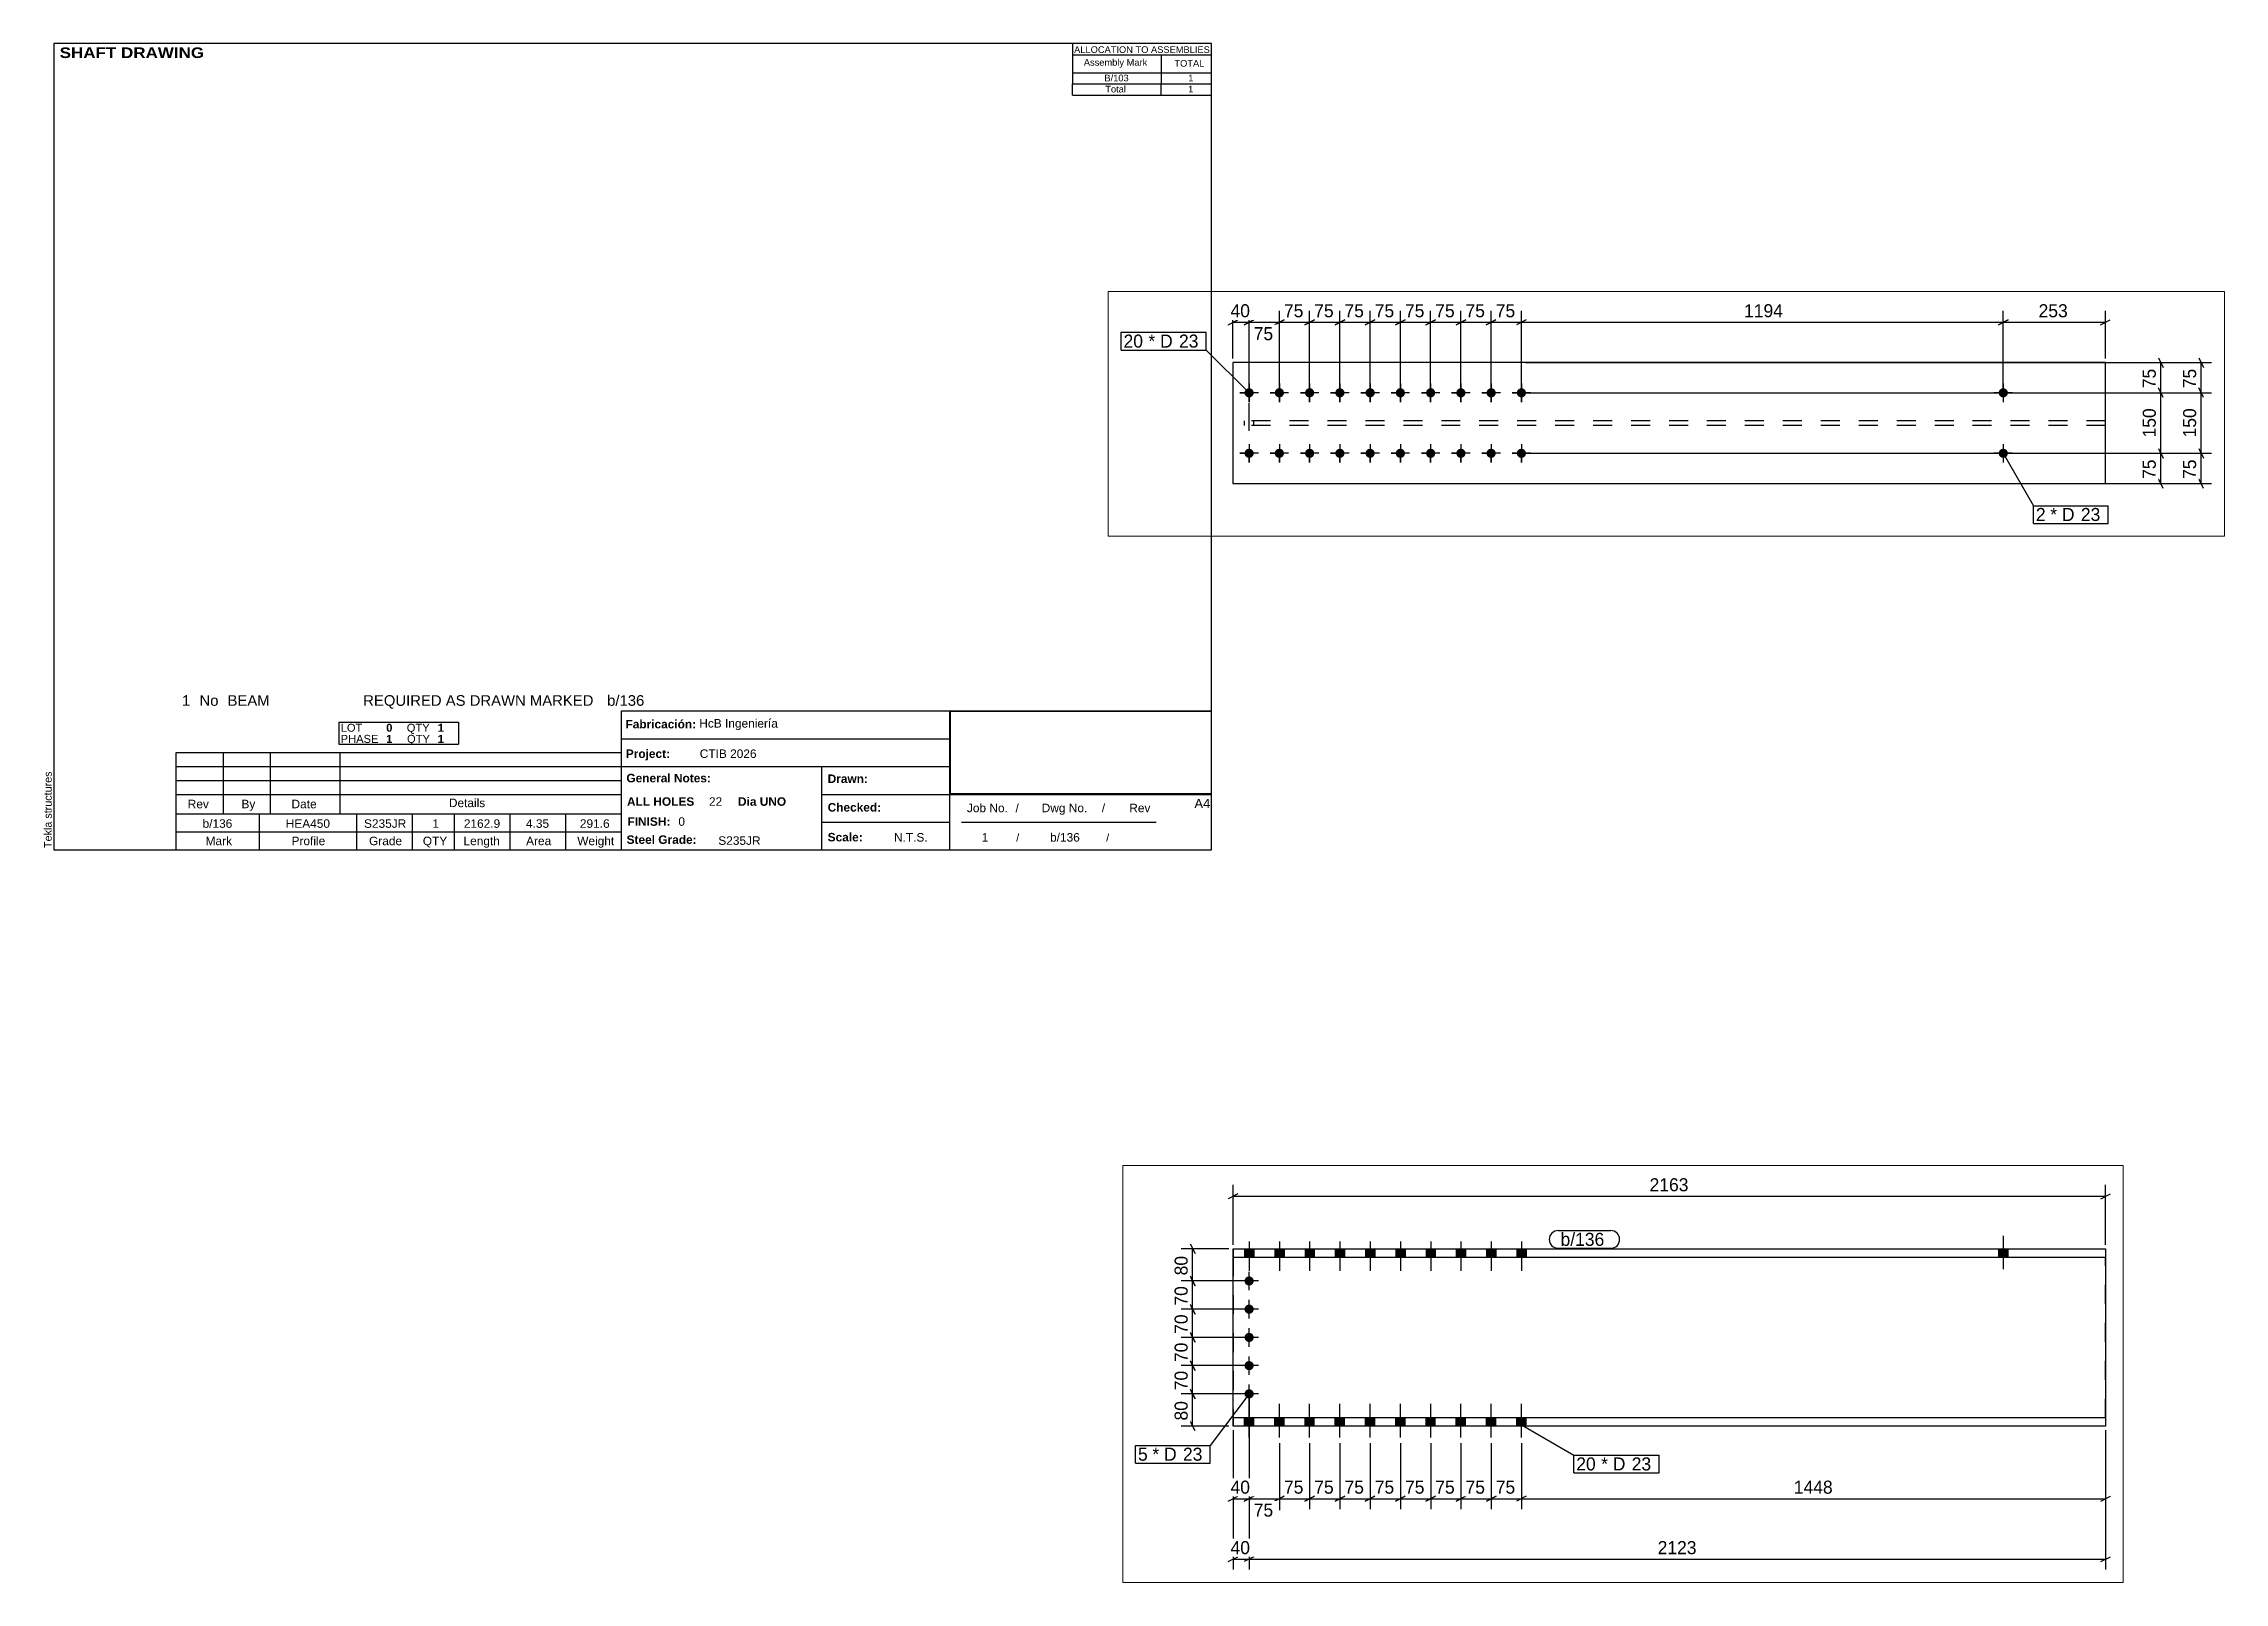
# Paper-space layout 'Layout1' of a CAD drawing. Header units: millimetres. Extents: x 2 to 543, y -177 to 205.
# The model-space entities are those that its viewports show. They can reach past a viewport. Long polylines and large blocks are cut down to what shows.
import ezdxf

# ---------------------------------------------------------------- set-up
doc = ezdxf.new("R2010")
doc.units = ezdxf.units.MM
doc.linetypes.add('DXK_LINE_DOT2', pattern=[3.9198, 1.9599, -1.9599])
doc.linetypes.add('DXK_LINE_DOT4', pattern=[0.9408, 0.4704, -0.4704])
doc.layers.add('Viewport layer', color=7, linetype='Continuous', plot=False)
doc.styles.add('Arial', font='ARIAL.TTF', dxfattribs={"height": 0.2})
doc.styles.add('Arial Black', font='ARIBLK.TTF', dxfattribs={"height": 0.2})
doc.styles.add('Arial Bold', font='ARIALBD.TTF', dxfattribs={"height": 0.2})
doc.styles.add('Comic Sans MS', font='COMIC.TTF', dxfattribs={"height": 0.2})

psp = doc.layouts.get("Layout1")

# ---------------------------------------------------------------- texts
at = {"color": 7}
for s, height, style, p in [(' SHAFT DRAWING', 2.6342, 'Arial Black', (5.3, 201.42)), ('ALLOCATION TO ASSEMBLIES', 1.6475, 'Arial', (257.95, 202.68)), ('Assembly Mark', 1.6475, 'Arial', (260.35, 199.52)), ('TOTAL', 1.648, 'Arial', (282.81, 199.28)), ('1', 2.64, 'Arial', (36.8, 40.76)), ('No', 2.636, 'Arial', (41.13, 40.76)), ('BEAM', 2.636, 'Arial', (48.08, 40.76)), ('REQUIRED AS DRAWN MARKED', 2.636, 'Arial', (81.71, 40.76)), ('b/136', 2.636, 'Arial', (142.18, 40.76)), ('b/136', 2.109, 'Arial', (41.89, 10.5)), ('HEA450', 2.109, 'Arial', (62.51, 10.5)), ('S235JR', 2.109, 'Arial', (81.91, 10.5)), ('1', 2.11, 'Arial', (98.86, 10.5)), ('2162.9', 2.109, 'Arial', (106.66, 10.5)), ('4.35', 2.109, 'Arial', (122.06, 10.5)), ('291.6', 2.109, 'Arial', (135.43, 10.5)), ('FINISH:', 2.107, 'Arial Bold', (147.22, 11)), ('0', 2.11, 'Arial', (159.84, 11))]:
    psp.add_text(s, height=height, dxfattribs=dict(at, style=style)).set_placement(p)
at = {"color": 7, "linetype": 'Continuous'}
for s, height, style, p in [('B/103', 1.648, 'Arial', (265.45, 195.63)), ('Total', 1.648, 'Arial', (265.67, 192.88)), ('1', 1.65, 'Arial', (286.23, 195.63)), ('1', 1.65, 'Arial', (286.21, 192.88)), ('LOT', 1.977, 'Arial', (76.13, 34.33)), ('PHASE', 1.977, 'Arial', (76.13, 31.57)), ('0', 1.98, 'Arial Bold', (87.41, 34.33)), ('1', 1.98, 'Arial Bold', (87.41, 31.57)), ('QTY', 1.977, 'Arial', (92.51, 34.33)), ('QTY', 1.977, 'Arial', (92.58, 31.57)), ('1', 1.98, 'Arial Bold', (100.18, 34.33)), ('1', 1.98, 'Arial Bold', (100.18, 31.57)), ('Fabricación:', 2.1074, 'Arial Bold', (146.73, 35.16)), ('HcB Ingeniería', 2.1088, 'Arial', (165.02, 35.36)), ('Project:', 2.107, 'Arial Bold', (146.81, 27.83)), ('CTIB 2026', 2.109, 'Arial', (165.14, 27.83)), ('General Notes:', 2.1074, 'Arial Bold', (146.96, 21.78)), ('Drawn:', 2.107, 'Arial Bold', (196.85, 21.62)), ('Rev', 2.109, 'Arial', (38.21, 15.35)), ('By', 2.109, 'Arial', (51.53, 15.35)), ('Date', 2.109, 'Arial', (63.94, 15.35)), ('Details', 2.109, 'Arial', (102.96, 15.63)), ('ALL HOLES', 2.107, 'Arial Bold', (147.1, 15.96)), ('22', 2.109, 'Arial', (167.43, 15.96)), ('Dia UNO', 2.107, 'Arial Bold', (174.62, 15.96)), ('Checked:', 2.107, 'Arial Bold', (196.85, 14.53)), ('Job No.', 2.109, 'Arial', (231.37, 14.37)), ('/', 2.11, 'Arial', (243.42, 14.37)), ('Dwg No.', 2.109, 'Arial', (249.91, 14.37)), ('/', 2.11, 'Arial', (264.81, 14.37)), ('Rev', 2.109, 'Arial', (271.61, 14.37)), ('A4', 2.307, 'Arial', (287.76, 15.38)), ('Mark', 2.109, 'Arial', (42.64, 6.19)), ('Profile', 2.109, 'Arial', (63.95, 6.19)), ('Grade', 2.109, 'Arial', (83.16, 6.19)), ('QTY', 2.109, 'Arial', (96.49, 6.19)), ('Length', 2.109, 'Arial', (106.58, 6.19)), ('Area', 2.109, 'Arial', (122.09, 6.19)), ('Weight', 2.109, 'Arial', (134.77, 6.19)), ('Steel Grade:', 2.1074, 'Arial Bold', (147.01, 6.52)), ('S235JR', 2.109, 'Arial', (169.74, 6.28)), ('Scale:', 2.107, 'Arial Bold', (196.85, 7.13)), ('N.T.S.', 2.109, 'Arial', (213.29, 7.08)), ('1', 2.11, 'Arial', (235.04, 7.08)), ('/', 1.98, 'Arial', (243.58, 7.08)), ('b/136', 2.109, 'Arial', (251.98, 7.08)), ('/', 1.98, 'Arial', (265.88, 7.08))]:
    psp.add_text(s, height=height, dxfattribs=dict(at, style=style)).set_placement(p)
at = {"color": 174, "linetype": 'Continuous', "style": 'Arial'}
psp.add_text('Tekla structures', height=1.9102, rotation=90, dxfattribs=at).set_placement((4.5, 5.5))

msp = doc.modelspace()

# ---------------------------------------------------------------- hatches: boundary and pattern name
at = {"linetype": 'Continuous'}
for points in [[(8068.9, 806.6), (8091.9, 806.6), (8091.9, 827.6), (8068.9, 827.6)], [(8068.9, 806.6), (8091.9, 806.6), (8091.9, 827.6), (8068.9, 827.6)], [(8143.9, 806.6), (8166.9, 806.6), (8166.9, 827.6), (8143.9, 827.6)], [(8143.9, 806.6), (8166.9, 806.6), (8166.9, 827.6), (8143.9, 827.6)], [(8218.9, 806.6), (8241.9, 806.6), (8241.9, 827.6), (8218.9, 827.6)], [(8218.9, 806.6), (8241.9, 806.6), (8241.9, 827.6), (8218.9, 827.6)], [(8293.9, 806.6), (8316.9, 806.6), (8316.9, 827.6), (8293.9, 827.6)], [(8293.9, 806.6), (8316.9, 806.6), (8316.9, 827.6), (8293.9, 827.6)], [(8368.9, 806.6), (8391.9, 806.6), (8391.9, 827.6), (8368.9, 827.6)], [(8368.9, 806.6), (8391.9, 806.6), (8391.9, 827.6), (8368.9, 827.6)], [(8443.9, 806.6), (8466.9, 806.6), (8466.9, 827.6), (8443.9, 827.6)], [(8443.9, 806.6), (8466.9, 806.6), (8466.9, 827.6), (8443.9, 827.6)], [(8518.9, 806.6), (8541.9, 806.6), (8541.9, 827.6), (8518.9, 827.6)], [(8518.9, 806.6), (8541.9, 806.6), (8541.9, 827.6), (8518.9, 827.6)], [(8593.9, 806.6), (8616.9, 806.6), (8616.9, 827.6), (8593.9, 827.6)], [(8593.9, 806.6), (8616.9, 806.6), (8616.9, 827.6), (8593.9, 827.6)], [(8668.9, 806.6), (8691.9, 806.6), (8691.9, 827.6), (8668.9, 827.6)], [(8668.9, 806.6), (8691.9, 806.6), (8691.9, 827.6), (8668.9, 827.6)], [(8743.9, 806.6), (8766.9, 806.6), (8766.9, 827.6), (8743.9, 827.6)], [(8743.9, 806.6), (8766.9, 806.6), (8766.9, 827.6), (8743.9, 827.6)], [(9938.3, 806.6), (9961.3, 806.6), (9961.3, 827.6), (9938.3, 827.6)], [(9938.3, 806.6), (9961.3, 806.6), (9961.3, 827.6), (9938.3, 827.6)], [(8068.9, 747.6, -1), (8091.9, 747.6, -1)], [(8068.9, 677.6, -1), (8091.9, 677.6, -1)], [(8068.9, 607.6, -1), (8091.9, 607.6, -1)], [(8068.9, 537.6, -1), (8091.9, 537.6, -1)], [(8068.9, 467.6, -1), (8091.9, 467.6, -1)], [(8068.9, 387.6), (8091.9, 387.6), (8091.9, 408.6), (8068.9, 408.6)], [(8068.9, 387.6), (8091.9, 387.6), (8091.9, 408.6), (8068.9, 408.6)], [(8143.9, 387.6), (8166.9, 387.6), (8166.9, 408.6), (8143.9, 408.6)], [(8143.9, 387.6), (8166.9, 387.6), (8166.9, 408.6), (8143.9, 408.6)], [(8218.9, 387.6), (8241.9, 387.6), (8241.9, 408.6), (8218.9, 408.6)], [(8218.9, 387.6), (8241.9, 387.6), (8241.9, 408.6), (8218.9, 408.6)], [(8293.9, 387.6), (8316.9, 387.6), (8316.9, 408.6), (8293.9, 408.6)], [(8293.9, 387.6), (8316.9, 387.6), (8316.9, 408.6), (8293.9, 408.6)], [(8368.9, 387.6), (8391.9, 387.6), (8391.9, 408.6), (8368.9, 408.6)], [(8368.9, 387.6), (8391.9, 387.6), (8391.9, 408.6), (8368.9, 408.6)], [(8443.9, 387.6), (8466.9, 387.6), (8466.9, 408.6), (8443.9, 408.6)], [(8443.9, 387.6), (8466.9, 387.6), (8466.9, 408.6), (8443.9, 408.6)], [(8518.9, 387.6), (8541.9, 387.6), (8541.9, 408.6), (8518.9, 408.6)], [(8518.9, 387.6), (8541.9, 387.6), (8541.9, 408.6), (8518.9, 408.6)], [(8593.9, 387.6), (8616.9, 387.6), (8616.9, 408.6), (8593.9, 408.6)], [(8593.9, 387.6), (8616.9, 387.6), (8616.9, 408.6), (8593.9, 408.6)], [(8668.9, 387.6), (8691.9, 387.6), (8691.9, 408.6), (8668.9, 408.6)], [(8668.9, 387.6), (8691.9, 387.6), (8691.9, 408.6), (8668.9, 408.6)], [(8743.9, 387.6), (8766.9, 387.6), (8766.9, 408.6), (8743.9, 408.6)], [(8743.9, 387.6), (8766.9, 387.6), (8766.9, 408.6), (8743.9, 408.6)], [(349.3, 344.4, -1), (349.3, 367.4, -1)], [(424.3, 344.4, -1), (424.3, 367.4, -1)], [(499.3, 344.4, -1), (499.3, 367.4, -1)], [(574.3, 344.4, -1), (574.3, 367.4, -1)], [(649.3, 344.4, -1), (649.3, 367.4, -1)], [(724.3, 344.4, -1), (724.3, 367.4, -1)], [(799.3, 344.4, -1), (799.3, 367.4, -1)], [(874.3, 344.4, -1), (874.3, 367.4, -1)], [(949.3, 344.4, -1), (949.3, 367.4, -1)], [(1024.3, 344.4, -1), (1024.3, 367.4, -1)], [(2218.8, 344.4, -1), (2218.8, 367.4, -1)], [(349.3, 194.4, -1), (349.3, 217.4, -1)], [(424.3, 194.4, -1), (424.3, 217.4, -1)], [(499.3, 194.4, -1), (499.3, 217.4, -1)], [(574.3, 194.4, -1), (574.3, 217.4, -1)], [(649.3, 194.4, -1), (649.3, 217.4, -1)], [(724.3, 194.4, -1), (724.3, 217.4, -1)], [(799.3, 194.4, -1), (799.3, 217.4, -1)], [(874.3, 194.4, -1), (874.3, 217.4, -1)], [(949.3, 194.4, -1), (949.3, 217.4, -1)], [(1024.3, 194.4, -1), (1024.3, 217.4, -1)], [(2218.8, 194.4, -1), (2218.8, 217.4, -1)]]:
    msp.add_hatch(color=3, dxfattribs=at).paths.add_polyline_path(points)

# ---------------------------------------------------------------- linework, layer by layer
at = {"color": 8, "linetype": 'Continuous'}
for p, q in [((8040.4, 837.6), (8040.4, 986)), ((10203.3, 837.6), (10203.3, 986)), ((8052.4, 963.6), (8028.4, 951.6)), ((8040.4, 957.6), (10203.3, 957.6)), ((10191.3, 951.6), (10215.3, 963.6)), ((8030.4, 827.6), (7912, 827.6)), ((7934.4, 839.6), (7946.4, 815.6)), ((7940.4, 747.6), (7940.4, 827.6)), ((7946.4, 735.6), (7934.4, 759.6)), ((8070.4, 747.6), (7912, 747.6)), ((8070.4, 677.6), (7912, 677.6)), ((7946.4, 665.6), (7934.4, 689.6)), ((8070.4, 607.6), (7912, 607.6)), ((7946.4, 595.6), (7934.4, 619.6)), ((309.3, 440.9), (309.3, 559.3)), ((349.3, 365.9), (349.3, 556.5)), ((424.3, 365.9), (424.3, 559.3)), ((499.3, 365.9), (499.3, 559.3)), ((574.3, 365.9), (574.3, 559.3)), ((649.3, 365.9), (649.3, 559.3)), ((724.3, 365.9), (724.3, 559.3)), ((799.3, 365.9), (799.3, 559.3)), ((874.3, 365.9), (874.3, 559.3)), ((949.3, 365.9), (949.3, 559.3)), ((1024.3, 365.9), (1024.3, 559.3)), ((1024.3, 365.9), (1024.3, 559.3)), ((2218.8, 365.9), (2218.8, 559.3)), ((2218.8, 365.9), (2218.8, 559.3)), ((2472.2, 440.9), (2472.2, 559.3)), ((7946.4, 525.6), (7934.4, 549.6)), ((297.3, 524.9), (321.3, 536.9)), ((337.3, 524.9), (361.3, 536.9)), ((412.3, 524.9), (436.3, 536.9)), ((487.3, 524.9), (511.3, 536.9)), ((562.3, 524.9), (586.3, 536.9)), ((637.3, 524.9), (661.3, 536.9)), ((712.3, 524.9), (736.3, 536.9)), ((787.3, 524.9), (811.3, 536.9)), ((862.3, 524.9), (886.3, 536.9)), ((937.3, 524.9), (961.3, 536.9)), ((949.3, 530.9), (1024.3, 530.9)), ((1036.3, 536.9), (1012.3, 524.9)), ((1036.3, 536.9), (1012.3, 524.9)), ((1024.3, 530.9), (2218.8, 530.9)), ((2230.8, 536.9), (2206.8, 524.9)), ((2206.8, 524.9), (2230.8, 536.9)), ((2218.8, 530.9), (2472.2, 530.9)), ((2460.2, 524.9), (2484.2, 536.9)), ((8070.4, 537.6), (7912, 537.6)), ((2603.3, 442.9), (2615.3, 418.9)), ((2703.3, 442.9), (2715.3, 418.9)), ((8070.4, 467.6), (7912, 467.6)), ((7946.4, 455.6), (7934.4, 479.6)), ((8080.4, 457.6), (8080.4, 32)), ((8080.4, 457.6), (8080.4, 32)), ((8080.4, 457.6), (8080.4, 179.2)), ((1034.3, 430.9), (2634.9, 430.9)), ((2609.3, 355.9), (2609.3, 430.9)), ((2709.3, 355.9), (2709.3, 430.9)), ((8030.4, 387.6), (7912, 387.6)), ((7946.4, 375.6), (7934.4, 399.6)), ((1034.3, 355.9), (2634.9, 355.9)), ((2615.3, 343.9), (2603.3, 367.9)), ((2715.3, 343.9), (2703.3, 367.9)), ((8040.4, 377.6), (8040.4, 32)), ((8040.4, 377.6), (8040.4, 182)), ((8155.4, 345.6), (8155.4, 182)), ((8230.4, 345.6), (8230.4, 182)), ((8305.4, 345.6), (8305.4, 182)), ((8380.4, 345.6), (8380.4, 182)), ((8455.4, 345.6), (8455.4, 182)), ((8530.4, 345.6), (8530.4, 182)), ((8605.4, 345.6), (8605.4, 182)), ((8680.4, 345.6), (8680.4, 182)), ((8755.4, 345.6), (8755.4, 182)), ((8755.4, 345.6), (8755.4, 182)), ((10203.3, 377.6), (10203.3, 32)), ((10203.3, 377.6), (10203.3, 182)), ((2603.3, 217.9), (2615.3, 193.9)), ((2703.3, 217.9), (2715.3, 193.9)), ((1034.3, 205.9), (2634.9, 205.9)), ((2609.3, 130.9), (2609.3, 205.9)), ((2709.3, 130.9), (2709.3, 205.9)), ((8028.4, 201.6), (8052.4, 213.6)), ((8068.4, 201.6), (8092.4, 213.6)), ((8143.4, 201.6), (8167.4, 213.6)), ((8218.4, 201.6), (8242.4, 213.6)), ((8293.4, 201.6), (8317.4, 213.6)), ((8368.4, 201.6), (8392.4, 213.6)), ((8443.4, 201.6), (8467.4, 213.6)), ((8518.4, 201.6), (8542.4, 213.6)), ((8530.4, 207.6), (8605.4, 207.6)), ((8617.4, 213.6), (8593.4, 201.6)), ((8668.4, 201.6), (8692.4, 213.6)), ((8680.4, 207.6), (8755.4, 207.6)), ((8767.4, 213.6), (8743.4, 201.6)), ((8767.4, 213.6), (8743.4, 201.6)), ((8755.4, 207.6), (10203.3, 207.6)), ((10191.3, 201.6), (10215.3, 213.6)), ((1034.3, 130.9), (2634.9, 130.9)), ((2615.3, 118.9), (2603.3, 142.9)), ((2715.3, 118.9), (2703.3, 142.9)), ((8028.4, 51.6), (8052.4, 63.6)), ((8040.4, 57.6), (8080.4, 57.6)), ((8092.4, 63.6), (8068.4, 51.6)), ((8092.4, 63.6), (8068.4, 51.6)), ((8080.4, 57.6), (10203.3, 57.6)), ((10191.3, 51.6), (10215.3, 63.6))]:
    msp.add_line(p, q, dxfattribs=at)
at = {"color": 7, "linetype": 'Continuous'}
for p, q in [((8040.4, 806.6), (8040.4, 827.6)), ((8040.4, 827.6), (8040.4, 827.6)), ((8040.4, 827.6), (10203.3, 827.6)), ((10203.3, 827.6), (10203.3, 806.6)), ((8040.4, 408.6), (8040.4, 806.6)), ((8040.4, 806.6), (8040.4, 806.6)), ((8040.4, 806.6), (10203.3, 806.6)), ((10203.3, 806.6), (10203.3, 408.6)), ((309.3, 430.9), (309.3, 130.9)), ((2472.2, 430.9), (309.3, 430.9)), ((2472.2, 130.9), (2472.2, 430.9)), ((8040.4, 387.6), (8040.4, 408.6)), ((8040.4, 408.6), (8040.4, 408.6)), ((8040.4, 408.6), (10203.3, 408.6)), ((8040.4, 387.6), (8040.4, 387.6)), ((10203.3, 387.6), (8040.4, 387.6)), ((10203.3, 408.6), (10203.3, 387.6)), ((309.3, 130.9), (2472.2, 130.9))]:
    msp.add_line(p, q, dxfattribs=at)
at = {"color": 7, "linetype": 'DXK_LINE_DOT4'}
for p, q in [((8040.4, 827.6), (8040.4, 806.6)), ((10203.3, 827.6), (10203.3, 827.6)), ((10203.3, 827.6), (10203.3, 806.6)), ((8040.4, 806.6), (8040.4, 806.6)), ((8040.4, 806.6), (8040.4, 408.6)), ((10203.3, 806.6), (10203.3, 806.6)), ((10203.3, 806.6), (10203.3, 806.6)), ((10203.3, 806.6), (10203.3, 806.6)), ((10203.3, 408.6), (10203.3, 806.6)), ((8040.4, 408.6), (8040.4, 408.6)), ((8040.4, 408.6), (8040.4, 387.6)), ((10203.3, 408.6), (10203.3, 408.6)), ((10203.3, 408.6), (10203.3, 408.6)), ((10203.3, 408.6), (10203.3, 408.6)), ((10203.3, 408.6), (10203.3, 387.6)), ((10203.3, 387.6), (10203.3, 387.6)), ((2472.2, 286.6), (309.3, 286.6)), ((2472.2, 275.1), (309.3, 275.1))]:
    msp.add_line(p, q, dxfattribs=at)
at = {"color": 3, "linetype": 'Continuous'}
for p, q in [((8068.9, 827.6), (8068.9, 806.6)), ((8068.9, 827.6), (8068.9, 806.6)), ((8080.4, 845.8), (8080.4, 772.6)), ((8080.4, 845.8), (8080.4, 772.6)), ((8091.9, 827.6), (8091.9, 806.6)), ((8091.9, 827.6), (8091.9, 806.6)), ((8143.9, 827.6), (8143.9, 806.6)), ((8143.9, 827.6), (8143.9, 806.6)), ((8155.4, 845.8), (8155.4, 772.6)), ((8155.4, 845.8), (8155.4, 772.6)), ((8166.9, 827.6), (8166.9, 806.6)), ((8166.9, 827.6), (8166.9, 806.6)), ((8218.9, 827.6), (8218.9, 806.6)), ((8218.9, 827.6), (8218.9, 806.6)), ((8230.4, 845.8), (8230.4, 772.6)), ((8230.4, 845.8), (8230.4, 772.6)), ((8241.9, 827.6), (8241.9, 806.6)), ((8241.9, 827.6), (8241.9, 806.6)), ((8293.9, 827.6), (8293.9, 806.6)), ((8293.9, 827.6), (8293.9, 806.6)), ((8305.4, 845.8), (8305.4, 772.6)), ((8305.4, 845.8), (8305.4, 772.6)), ((8316.9, 827.6), (8316.9, 806.6)), ((8316.9, 827.6), (8316.9, 806.6)), ((8368.9, 827.6), (8368.9, 806.6)), ((8368.9, 827.6), (8368.9, 806.6)), ((8380.4, 845.8), (8380.4, 772.6)), ((8380.4, 845.8), (8380.4, 772.6)), ((8391.9, 827.6), (8391.9, 806.6)), ((8391.9, 827.6), (8391.9, 806.6)), ((8443.9, 827.6), (8443.9, 806.6)), ((8443.9, 827.6), (8443.9, 806.6)), ((8455.4, 845.8), (8455.4, 772.6)), ((8455.4, 845.8), (8455.4, 772.6)), ((8466.9, 827.6), (8466.9, 806.6)), ((8466.9, 827.6), (8466.9, 806.6)), ((8518.9, 827.6), (8518.9, 806.6)), ((8518.9, 827.6), (8518.9, 806.6)), ((8530.4, 845.8), (8530.4, 772.6)), ((8530.4, 845.8), (8530.4, 772.6)), ((8541.9, 827.6), (8541.9, 806.6)), ((8541.9, 827.6), (8541.9, 806.6)), ((8593.9, 827.6), (8593.9, 806.6)), ((8593.9, 827.6), (8593.9, 806.6)), ((8605.4, 845.8), (8605.4, 772.6)), ((8605.4, 845.8), (8605.4, 772.6)), ((8616.9, 827.6), (8616.9, 806.6)), ((8616.9, 827.6), (8616.9, 806.6)), ((8668.9, 827.6), (8668.9, 806.6)), ((8668.9, 827.6), (8668.9, 806.6)), ((8680.4, 845.8), (8680.4, 772.6)), ((8680.4, 845.8), (8680.4, 772.6)), ((8691.9, 827.6), (8691.9, 806.6)), ((8691.9, 827.6), (8691.9, 806.6)), ((8743.9, 827.6), (8743.9, 806.6)), ((8743.9, 827.6), (8743.9, 806.6)), ((8755.4, 845.8), (8755.4, 772.6)), ((8755.4, 845.8), (8755.4, 772.6)), ((8766.9, 827.6), (8766.9, 806.6)), ((8766.9, 827.6), (8766.9, 806.6)), ((9938.3, 827.6), (9938.3, 806.6)), ((9938.3, 827.6), (9938.3, 806.6)), ((9949.8, 859.8), (9949.8, 776.6)), ((9949.8, 859.8), (9949.8, 776.6)), ((9961.3, 827.6), (9961.3, 806.6)), ((9961.3, 827.6), (9961.3, 806.6)), ((8080.4, 724.6), (8080.4, 770.6)), ((8103.4, 747.6), (8057.4, 747.6)), ((8103.4, 677.6), (8057.4, 677.6)), ((8080.4, 654.6), (8080.4, 700.6)), ((8103.4, 607.6), (8057.4, 607.6)), ((8080.4, 584.6), (8080.4, 630.6)), ((8080.4, 514.6), (8080.4, 560.6)), ((8103.4, 537.6), (8057.4, 537.6)), ((8080.4, 444.6), (8080.4, 490.6)), ((8103.4, 467.6), (8057.4, 467.6)), ((8080.4, 359.4), (8080.4, 442.6)), ((8080.4, 359.4), (8080.4, 442.6)), ((8155.4, 359.4), (8155.4, 442.6)), ((8155.4, 359.4), (8155.4, 442.6)), ((8230.4, 359.4), (8230.4, 442.6)), ((8230.4, 359.4), (8230.4, 442.6)), ((8305.4, 359.4), (8305.4, 442.6)), ((8305.4, 359.4), (8305.4, 442.6)), ((8380.4, 359.4), (8380.4, 442.6)), ((8380.4, 359.4), (8380.4, 442.6)), ((8455.4, 359.4), (8455.4, 442.6)), ((8455.4, 359.4), (8455.4, 442.6)), ((8530.4, 359.4), (8530.4, 442.6)), ((8530.4, 359.4), (8530.4, 442.6)), ((8605.4, 359.4), (8605.4, 442.6)), ((8605.4, 359.4), (8605.4, 442.6)), ((8680.4, 359.4), (8680.4, 442.6)), ((8680.4, 359.4), (8680.4, 442.6)), ((8755.4, 359.4), (8755.4, 442.6)), ((8755.4, 359.4), (8755.4, 442.6)), ((349.3, 378.9), (349.3, 332.9)), ((349.3, 378.9), (349.3, 363.6)), ((424.3, 378.9), (424.3, 332.9)), ((424.3, 378.9), (424.3, 363.6)), ((499.3, 378.9), (499.3, 332.9)), ((499.3, 378.9), (499.3, 363.6)), ((574.3, 378.9), (574.3, 332.9)), ((574.3, 378.9), (574.3, 363.6)), ((649.3, 378.9), (649.3, 332.9)), ((649.3, 378.9), (649.3, 363.6)), ((724.3, 378.9), (724.3, 332.9)), ((724.3, 378.9), (724.3, 363.6)), ((799.3, 378.9), (799.3, 332.9)), ((799.3, 378.9), (799.3, 363.6)), ((874.3, 378.9), (874.3, 332.9)), ((874.3, 378.9), (874.3, 363.6)), ((949.3, 378.9), (949.3, 332.9)), ((949.3, 378.9), (949.3, 363.6)), ((1024.3, 378.9), (1024.3, 332.9)), ((1024.3, 378.9), (1024.3, 363.6)), ((2218.8, 378.9), (2218.8, 332.9)), ((8068.9, 387.6), (8068.9, 408.6)), ((8068.9, 387.6), (8068.9, 408.6)), ((8091.9, 387.6), (8091.9, 408.6)), ((8091.9, 387.6), (8091.9, 408.6)), ((8143.9, 387.6), (8143.9, 408.6)), ((8143.9, 387.6), (8143.9, 408.6)), ((8166.9, 387.6), (8166.9, 408.6)), ((8166.9, 387.6), (8166.9, 408.6)), ((8218.9, 387.6), (8218.9, 408.6)), ((8218.9, 387.6), (8218.9, 408.6)), ((8241.9, 387.6), (8241.9, 408.6)), ((8241.9, 387.6), (8241.9, 408.6)), ((8293.9, 387.6), (8293.9, 408.6)), ((8293.9, 387.6), (8293.9, 408.6)), ((8316.9, 387.6), (8316.9, 408.6)), ((8316.9, 387.6), (8316.9, 408.6)), ((8368.9, 387.6), (8368.9, 408.6)), ((8368.9, 387.6), (8368.9, 408.6)), ((8391.9, 387.6), (8391.9, 408.6)), ((8391.9, 387.6), (8391.9, 408.6)), ((8443.9, 387.6), (8443.9, 408.6)), ((8443.9, 387.6), (8443.9, 408.6)), ((8466.9, 387.6), (8466.9, 408.6)), ((8466.9, 387.6), (8466.9, 408.6)), ((8518.9, 387.6), (8518.9, 408.6)), ((8518.9, 387.6), (8518.9, 408.6)), ((8541.9, 387.6), (8541.9, 408.6)), ((8541.9, 387.6), (8541.9, 408.6)), ((8593.9, 387.6), (8593.9, 408.6)), ((8593.9, 387.6), (8593.9, 408.6)), ((8616.9, 387.6), (8616.9, 408.6)), ((8616.9, 387.6), (8616.9, 408.6)), ((8668.9, 387.6), (8668.9, 408.6)), ((8668.9, 387.6), (8668.9, 408.6)), ((8691.9, 387.6), (8691.9, 408.6)), ((8691.9, 387.6), (8691.9, 408.6)), ((8743.9, 387.6), (8743.9, 408.6)), ((8743.9, 387.6), (8743.9, 408.6)), ((8766.9, 387.6), (8766.9, 408.6)), ((8766.9, 387.6), (8766.9, 408.6)), ((372.3, 355.9), (326.3, 355.9)), ((326.3, 355.9), (341.6, 355.9)), ((349.3, 332.9), (349.3, 348.2)), ((372.3, 355.9), (357, 355.9)), ((447.3, 355.9), (401.3, 355.9)), ((401.3, 355.9), (416.6, 355.9)), ((424.3, 332.9), (424.3, 348.2)), ((447.3, 355.9), (432, 355.9)), ((522.3, 355.9), (476.3, 355.9)), ((476.3, 355.9), (491.6, 355.9)), ((499.3, 332.9), (499.3, 348.2)), ((522.3, 355.9), (507, 355.9)), ((597.3, 355.9), (551.3, 355.9)), ((551.3, 355.9), (566.6, 355.9)), ((574.3, 332.9), (574.3, 348.2)), ((597.3, 355.9), (582, 355.9)), ((672.3, 355.9), (626.3, 355.9)), ((626.3, 355.9), (641.6, 355.9)), ((649.3, 332.9), (649.3, 348.2)), ((672.3, 355.9), (657, 355.9)), ((747.3, 355.9), (701.3, 355.9)), ((701.3, 355.9), (716.6, 355.9)), ((724.3, 332.9), (724.3, 348.2)), ((747.3, 355.9), (732, 355.9)), ((822.3, 355.9), (776.3, 355.9)), ((776.3, 355.9), (791.6, 355.9)), ((799.3, 332.9), (799.3, 348.2)), ((822.3, 355.9), (807, 355.9)), ((897.3, 355.9), (851.3, 355.9)), ((851.3, 355.9), (866.6, 355.9)), ((874.3, 332.9), (874.3, 348.2)), ((897.3, 355.9), (882, 355.9)), ((972.3, 355.9), (926.3, 355.9)), ((926.3, 355.9), (941.6, 355.9)), ((949.3, 332.9), (949.3, 348.2)), ((972.3, 355.9), (957, 355.9)), ((1047.3, 355.9), (1001.3, 355.9)), ((1001.3, 355.9), (1016.6, 355.9)), ((1024.3, 332.9), (1024.3, 348.2)), ((1047.3, 355.9), (1032, 355.9)), ((2241.8, 355.9), (2195.8, 355.9)), ((349.3, 228.9), (349.3, 182.9)), ((349.3, 228.9), (349.3, 213.6)), ((424.3, 228.9), (424.3, 182.9)), ((424.3, 228.9), (424.3, 213.6)), ((499.3, 228.9), (499.3, 182.9)), ((499.3, 228.9), (499.3, 213.6)), ((574.3, 228.9), (574.3, 182.9)), ((574.3, 228.9), (574.3, 213.6)), ((649.3, 228.9), (649.3, 182.9)), ((649.3, 228.9), (649.3, 213.6)), ((724.3, 228.9), (724.3, 182.9)), ((724.3, 228.9), (724.3, 213.6)), ((799.3, 228.9), (799.3, 182.9)), ((799.3, 228.9), (799.3, 213.6)), ((874.3, 228.9), (874.3, 182.9)), ((874.3, 228.9), (874.3, 213.6)), ((949.3, 228.9), (949.3, 182.9)), ((949.3, 228.9), (949.3, 213.6)), ((1024.3, 228.9), (1024.3, 182.9)), ((1024.3, 228.9), (1024.3, 213.6)), ((2218.8, 228.9), (2218.8, 182.9)), ((372.3, 205.9), (326.3, 205.9)), ((326.3, 205.9), (341.6, 205.9)), ((349.3, 182.9), (349.3, 198.2)), ((372.3, 205.9), (357, 205.9)), ((447.3, 205.9), (401.3, 205.9)), ((401.3, 205.9), (416.6, 205.9)), ((424.3, 182.9), (424.3, 198.2)), ((447.3, 205.9), (432, 205.9)), ((522.3, 205.9), (476.3, 205.9)), ((476.3, 205.9), (491.6, 205.9)), ((499.3, 182.9), (499.3, 198.2)), ((522.3, 205.9), (507, 205.9)), ((597.3, 205.9), (551.3, 205.9)), ((551.3, 205.9), (566.6, 205.9)), ((574.3, 182.9), (574.3, 198.2)), ((597.3, 205.9), (582, 205.9)), ((672.3, 205.9), (626.3, 205.9)), ((626.3, 205.9), (641.6, 205.9)), ((649.3, 182.9), (649.3, 198.2)), ((672.3, 205.9), (657, 205.9)), ((747.3, 205.9), (701.3, 205.9)), ((701.3, 205.9), (716.6, 205.9)), ((724.3, 182.9), (724.3, 198.2)), ((747.3, 205.9), (732, 205.9)), ((822.3, 205.9), (776.3, 205.9)), ((776.3, 205.9), (791.6, 205.9)), ((799.3, 182.9), (799.3, 198.2)), ((822.3, 205.9), (807, 205.9)), ((897.3, 205.9), (851.3, 205.9)), ((851.3, 205.9), (866.6, 205.9)), ((874.3, 182.9), (874.3, 198.2)), ((897.3, 205.9), (882, 205.9)), ((972.3, 205.9), (926.3, 205.9)), ((926.3, 205.9), (941.6, 205.9)), ((949.3, 182.9), (949.3, 198.2)), ((972.3, 205.9), (957, 205.9)), ((1047.3, 205.9), (1001.3, 205.9)), ((1001.3, 205.9), (1016.6, 205.9)), ((1024.3, 182.9), (1024.3, 198.2)), ((1047.3, 205.9), (1032, 205.9)), ((2241.8, 205.9), (2195.8, 205.9))]:
    msp.add_line(p, q, dxfattribs=at)
at = {"color": 3, "linetype": 'DXK_LINE_DOT2'}
for p, q in [((349.3, 261.9), (349.3, 330.1)), ((349.3, 261.9), (349.3, 330.1)), ((349.3, 261.9), (349.3, 330.1)), ((349.3, 261.9), (349.3, 330.1)), ((349.3, 261.9), (349.3, 330.1)), ((337.8, 275.1), (337.8, 286.6)), ((337.8, 275.1), (337.8, 286.6)), ((337.8, 275.1), (337.8, 286.6)), ((337.8, 275.1), (337.8, 286.6)), ((337.8, 275.1), (337.8, 286.6)), ((360.8, 275.1), (360.8, 286.6)), ((360.8, 275.1), (360.8, 286.6)), ((360.8, 275.1), (360.8, 286.6)), ((360.8, 275.1), (360.8, 286.6)), ((360.8, 275.1), (360.8, 286.6))]:
    msp.add_line(p, q, dxfattribs=at)

# ---------------------------------------------------------------- wipeouts: each hides what was drawn before it
at = {"color": 0}
for points in [[(90.1, 468), (90.1, 500), (38, 500), (38, 468)], [(7831, 301.8), (7831, 333.8), (7804.9, 333.8), (7804.9, 301.8)], [(8943.4, 277.6), (8943.4, 309.6), (8891.3, 309.6), (8891.3, 277.6)], [(2325.8, 38), (2325.8, 70), (2299.8, 70), (2299.8, 38)]]:
    msp.add_wipeout(points, dxfattribs=at)

# ---------------------------------------------------------------- next in the draw order: wipeouts: each hides what was drawn before it
for points in [[(9176.9, 963.6), (9176.9, 1008.4), (9066.7, 1008.4), (9066.7, 963.6)], [(8970.9, 834.6), (8970.9, 866.6), (8852.4, 866.6), (8852.4, 834.6)], [(7934.4, 820.1), (7889.6, 820.1), (7889.6, 755.1), (7934.4, 755.1)], [(1019.3, 536.9), (1019.3, 581.7), (954.3, 581.7), (954.3, 536.9)], [(1673.2, 536.9), (1673.2, 581.7), (1569.9, 581.7), (1569.9, 536.9)], [(2391, 536.9), (2391, 581.7), (2300, 581.7), (2300, 536.9)], [(90.1, 468), (90.1, 500), (38, 500), (38, 468)], [(2603.3, 425.9), (2558.5, 425.9), (2558.5, 360.9), (2603.3, 360.9)], [(7831, 301.8), (7831, 333.8), (7804.9, 333.8), (7804.9, 301.8)], [(8943.4, 277.6), (8943.4, 309.6), (8891.3, 309.6), (8891.3, 277.6)], [(8600.3, 213.6), (8600.3, 258.4), (8535.4, 258.4), (8535.4, 213.6)], [(8750.3, 213.6), (8750.3, 258.4), (8685.4, 258.4), (8685.4, 213.6)], [(9534.4, 213.6), (9534.4, 258.4), (9424.2, 258.4), (9424.2, 213.6)], [(2603.3, 200.9), (2558.5, 200.9), (2558.5, 135.9), (2603.3, 135.9)], [(8092.8, 63.6), (8092.8, 108.4), (8027.9, 108.4), (8027.9, 63.6)], [(9196.9, 63.6), (9196.9, 108.4), (9086.7, 108.4), (9086.7, 63.6)], [(2325.8, 38), (2325.8, 70), (2299.8, 70), (2299.8, 38)]]:
    msp.add_wipeout(points, dxfattribs=at)

# ---------------------------------------------------------------- next in the draw order: linework, layer by layer
at = {"color": 8, "linetype": 'Continuous'}
for p, q in [((7934.4, 759.6), (7946.4, 735.6)), ((8070.4, 747.6), (7912, 747.6)), ((7940.4, 677.6), (7940.4, 747.6)), ((949.3, 365.9), (949.3, 559.3)), ((874.3, 530.9), (949.3, 530.9)), ((961.3, 536.9), (937.3, 524.9)), ((2228.8, 430.9), (2734.9, 430.9)), ((2228.8, 355.9), (2734.9, 355.9)), ((2615.3, 343.9), (2603.3, 367.9)), ((2609.3, 205.9), (2609.3, 355.9)), ((8530.4, 345.6), (8530.4, 182)), ((8605.4, 345.6), (8605.4, 182)), ((8680.4, 345.6), (8680.4, 182)), ((2603.3, 217.9), (2615.3, 193.9)), ((2228.8, 205.9), (2734.9, 205.9)), ((2228.8, 205.9), (2734.9, 205.9)), ((8455.4, 207.6), (8530.4, 207.6)), ((8542.4, 213.6), (8518.4, 201.6)), ((8593.4, 201.6), (8617.4, 213.6)), ((8605.4, 207.6), (8680.4, 207.6)), ((8692.4, 213.6), (8668.4, 201.6)), ((2228.8, 130.9), (2734.9, 130.9))]:
    msp.add_line(p, q, dxfattribs=at)
at = {"color": 7, "linetype": 'Continuous'}
for p, q in [((32, 462), (32, 506)), ((8755.4, 390.6), (8885.3, 315.6)), ((7798.9, 295.8), (7798.9, 339.8)), ((8885.3, 271.6), (8885.3, 315.6)), ((2218.8, 205.9), (2293.8, 76)), ((2293.8, 32), (2293.8, 76))]:
    msp.add_line(p, q, dxfattribs=at)

# ---------------------------------------------------------------- next in the draw order: texts
at = {"color": 3, "style": 'Comic Sans MS'}
for s, p in [('2163', (9073.1, 970)), ('75', (960.7, 543.3)), ('1194', (1576.3, 543.3)), ('253', (2306.4, 543.3)), ('75', (8541.8, 220)), ('75', (8691.8, 220)), ('1448', (9430.6, 220)), ('40', (8034.3, 70)), ('2123', (9093.1, 70))]:
    msp.add_text(s, height=32.38, dxfattribs=at).set_placement(p)
for s, p in [('80', (7928, 761.5)), ('75', (2596.9, 367.3)), ('75', (2596.9, 142.3))]:
    msp.add_text(s, height=32.38, rotation=90.0002, dxfattribs=at).set_placement(p)

# ---------------------------------------------------------------- next in the draw order: wipeouts: each hides what was drawn before it
at = {"color": 0}
for points in [[(8970.9, 834.6), (8970.9, 866.6), (8852.4, 866.6), (8852.4, 834.6)], [(165.9, 468), (165.9, 500), (99.7, 500), (99.7, 468)], [(7906.8, 301.8), (7906.8, 333.8), (7840.6, 333.8), (7840.6, 301.8)], [(9019.2, 277.6), (9019.2, 309.6), (8953, 309.6), (8953, 277.6)], [(2401.6, 38), (2401.6, 70), (2335.4, 70), (2335.4, 38)]]:
    msp.add_wipeout(points, dxfattribs=at)

# ---------------------------------------------------------------- next in the draw order: linework, layer by layer
at = {"color": 7, "linetype": 'Continuous'}
for p, q in [((8846.4, 872.6), (8976.9, 872.6)), ((8846.4, 828.6), (8976.9, 828.6))]:
    msp.add_line(p, q, dxfattribs=at)
for centre, start, end in [((8846.4, 850.6), 90, 270), ((8976.9, 850.6), 270, 90)]:
    msp.add_arc(centre, 22, start, end, dxfattribs=at)

# ---------------------------------------------------------------- next in the draw order: texts
at = {"color": 3, "style": 'Comic Sans MS'}
msp.add_text('b/136', height=32.38, dxfattribs=at).set_placement((8852.4, 834.6))

# ---------------------------------------------------------------- next in the draw order: wipeouts: each hides what was drawn before it
at = {"color": 0}
for points in [[(7934.4, 745.1), (7889.6, 745.1), (7889.6, 680.1), (7934.4, 680.1)], [(944.3, 536.9), (944.3, 581.7), (879.3, 581.7), (879.3, 536.9)], [(165.9, 468), (165.9, 500), (99.7, 500), (99.7, 468)], [(2703.3, 425.9), (2658.5, 425.9), (2658.5, 360.9), (2703.3, 360.9)], [(7906.8, 301.8), (7906.8, 333.8), (7840.6, 333.8), (7840.6, 301.8)], [(2603.3, 323), (2558.5, 323), (2558.5, 238.8), (2603.3, 238.8)], [(9019.2, 277.6), (9019.2, 309.6), (8953, 309.6), (8953, 277.6)], [(8525.3, 213.6), (8525.3, 258.4), (8460.4, 258.4), (8460.4, 213.6)], [(8675.3, 213.6), (8675.3, 258.4), (8610.4, 258.4), (8610.4, 213.6)], [(2401.6, 38), (2401.6, 70), (2335.4, 70), (2335.4, 38)]]:
    msp.add_wipeout(points, dxfattribs=at)

# ---------------------------------------------------------------- next in the draw order: linework, layer by layer
at = {"color": 8, "linetype": 'Continuous'}
for p, q in [((8070.4, 677.6), (7912, 677.6)), ((7934.4, 689.6), (7946.4, 665.6)), ((7940.4, 607.6), (7940.4, 677.6)), ((874.3, 365.9), (874.3, 559.3)), ((799.3, 530.9), (874.3, 530.9)), ((886.3, 536.9), (862.3, 524.9)), ((1034.3, 355.9), (2634.9, 355.9)), ((2228.8, 355.9), (2734.9, 355.9)), ((2715.3, 343.9), (2703.3, 367.9)), ((2709.3, 205.9), (2709.3, 355.9)), ((8455.4, 345.6), (8455.4, 182)), ((8380.4, 207.6), (8455.4, 207.6)), ((8467.4, 213.6), (8443.4, 201.6))]:
    msp.add_line(p, q, dxfattribs=at)

# ---------------------------------------------------------------- next in the draw order: texts
at = {"color": 3, "style": 'Comic Sans MS'}
for s, p in [('70', (7928, 686.5)), ('75', (2696.9, 367.3)), ('150', (2596.9, 245.2))]:
    msp.add_text(s, height=32.38, rotation=90.0002, dxfattribs=at).set_placement(p)
for s, height, p in [('75', 32.38, (885.7, 543.3)), ('20', 32.38, (38, 468)), ('5', 32.4, (7804.9, 301.8)), ('20', 32.38, (8891.3, 277.6)), ('75', 32.38, (8466.8, 220)), ('75', 32.38, (8616.8, 220)), ('2', 32.4, (2299.8, 38))]:
    msp.add_text(s, height=height, dxfattribs=at).set_placement(p)

# ---------------------------------------------------------------- next in the draw order: wipeouts: each hides what was drawn before it
at = {"color": 0}
for points in [[(227.6, 468), (227.6, 500), (175.5, 500), (175.5, 468)], [(7968.5, 301.8), (7968.5, 333.8), (7916.4, 333.8), (7916.4, 301.8)], [(9080.9, 277.6), (9080.9, 309.6), (9028.8, 309.6), (9028.8, 277.6)], [(2463.4, 38), (2463.4, 70), (2411.2, 70), (2411.2, 38)]]:
    msp.add_wipeout(points, dxfattribs=at)

# ---------------------------------------------------------------- next in the draw order: wipeouts: each hides what was drawn before it
for points in [[(7934.4, 675.1), (7889.6, 675.1), (7889.6, 610.1), (7934.4, 610.1)], [(869.3, 536.9), (869.3, 581.7), (804.3, 581.7), (804.3, 536.9)], [(227.6, 468), (227.6, 500), (175.5, 500), (175.5, 468)], [(7968.5, 301.8), (7968.5, 333.8), (7916.4, 333.8), (7916.4, 301.8)], [(2703.3, 323), (2658.5, 323), (2658.5, 238.8), (2703.3, 238.8)], [(9080.9, 277.6), (9080.9, 309.6), (9028.8, 309.6), (9028.8, 277.6)], [(8450.3, 213.6), (8450.3, 258.4), (8385.4, 258.4), (8385.4, 213.6)], [(2463.4, 38), (2463.4, 70), (2411.2, 70), (2411.2, 38)]]:
    msp.add_wipeout(points, dxfattribs=at)

# ---------------------------------------------------------------- next in the draw order: linework, layer by layer
at = {"color": 8, "linetype": 'Continuous'}
for p, q in [((8070.4, 607.6), (7912, 607.6)), ((7934.4, 619.6), (7946.4, 595.6)), ((7940.4, 537.6), (7940.4, 607.6)), ((799.3, 365.9), (799.3, 559.3)), ((724.3, 530.9), (799.3, 530.9)), ((811.3, 536.9), (787.3, 524.9)), ((8380.4, 345.6), (8380.4, 182)), ((2703.3, 217.9), (2715.3, 193.9)), ((8305.4, 207.6), (8380.4, 207.6)), ((8392.4, 213.6), (8368.4, 201.6))]:
    msp.add_line(p, q, dxfattribs=at)
at = {"color": 7, "linetype": 'Continuous'}
for p, q in [((32, 506), (243.2, 506)), ((243.2, 462), (243.2, 506)), ((32, 462), (243.2, 462)), ((8080.4, 467.6), (7984.1, 339.8)), ((7798.9, 339.8), (7984.1, 339.8)), ((7984.1, 295.8), (7984.1, 339.8)), ((7798.9, 295.8), (7984.1, 295.8)), ((8885.3, 315.6), (9096.5, 315.6)), ((8885.3, 271.6), (9096.5, 271.6)), ((9096.5, 271.6), (9096.5, 315.6)), ((2293.8, 76), (2479, 76)), ((2479, 32), (2479, 76)), ((2293.8, 32), (2479, 32))]:
    msp.add_line(p, q, dxfattribs=at)

# ---------------------------------------------------------------- next in the draw order: texts
at = {"color": 3, "style": 'Comic Sans MS'}
for s, p in [('70', (7928, 616.5)), ('150', (2696.9, 245.2))]:
    msp.add_text(s, height=32.38, rotation=90.0002, dxfattribs=at).set_placement(p)
for s, p in [('75', (810.7, 543.3)), ('* D', (99.7, 468)), ('23', (175.5, 468)), ('* D', (7840.6, 301.8)), ('23', (7916.4, 301.8)), ('* D', (8953, 277.6)), ('23', (9028.8, 277.6)), ('75', (8391.8, 220)), ('* D', (2335.4, 38)), ('23', (2411.2, 38))]:
    msp.add_text(s, height=32.38, dxfattribs=at).set_placement(p)

# ---------------------------------------------------------------- next in the draw order: wipeouts: each hides what was drawn before it
at = {"color": 0}
for points in [[(7934.4, 605.1), (7889.6, 605.1), (7889.6, 540.1), (7934.4, 540.1)], [(794.3, 536.9), (794.3, 581.7), (729.3, 581.7), (729.3, 536.9)], [(8375.3, 213.6), (8375.3, 258.4), (8310.4, 258.4), (8310.4, 213.6)], [(2703.3, 200.9), (2658.5, 200.9), (2658.5, 135.9), (2703.3, 135.9)]]:
    msp.add_wipeout(points, dxfattribs=at)

# ---------------------------------------------------------------- next in the draw order: linework, layer by layer
at = {"color": 8, "linetype": 'Continuous'}
for p, q in [((724.3, 365.9), (724.3, 559.3)), ((7934.4, 549.6), (7946.4, 525.6)), ((649.3, 530.9), (724.3, 530.9)), ((736.3, 536.9), (712.3, 524.9)), ((8070.4, 537.6), (7912, 537.6)), ((7940.4, 467.6), (7940.4, 537.6)), ((8305.4, 345.6), (8305.4, 182)), ((1034.3, 205.9), (2634.9, 205.9)), ((8230.4, 207.6), (8305.4, 207.6)), ((8317.4, 213.6), (8293.4, 201.6))]:
    msp.add_line(p, q, dxfattribs=at)

# ---------------------------------------------------------------- next in the draw order: texts
at = {"color": 3, "style": 'Comic Sans MS'}
for p in [(735.7, 543.3), (8316.8, 220)]:
    msp.add_text('75', height=32.38, dxfattribs=at).set_placement(p)
for s, p in [('70', (7928, 546.5)), ('75', (2696.9, 142.3))]:
    msp.add_text(s, height=32.38, rotation=90.0002, dxfattribs=at).set_placement(p)

# ---------------------------------------------------------------- next in the draw order: wipeouts: each hides what was drawn before it
at = {"color": 0}
for points in [[(719.3, 536.9), (719.3, 581.7), (654.3, 581.7), (654.3, 536.9)], [(7934.4, 535.1), (7889.6, 535.1), (7889.6, 470.1), (7934.4, 470.1)], [(8300.3, 213.6), (8300.3, 258.4), (8235.4, 258.4), (8235.4, 213.6)]]:
    msp.add_wipeout(points, dxfattribs=at)

# ---------------------------------------------------------------- next in the draw order: linework, layer by layer
at = {"color": 8, "linetype": 'Continuous'}
for p, q in [((649.3, 365.9), (649.3, 559.3)), ((574.3, 530.9), (649.3, 530.9)), ((661.3, 536.9), (637.3, 524.9)), ((8070.4, 467.6), (7912, 467.6)), ((7934.4, 479.6), (7946.4, 455.6)), ((7940.4, 387.6), (7940.4, 467.6)), ((8230.4, 345.6), (8230.4, 182)), ((8155.4, 207.6), (8230.4, 207.6)), ((8242.4, 213.6), (8218.4, 201.6))]:
    msp.add_line(p, q, dxfattribs=at)

# ---------------------------------------------------------------- next in the draw order: texts
at = {"color": 3, "style": 'Comic Sans MS'}
for p in [(660.7, 543.3), (8241.8, 220)]:
    msp.add_text('75', height=32.38, dxfattribs=at).set_placement(p)
msp.add_text('70', height=32.38, rotation=90.0002, dxfattribs=at).set_placement((7928, 476.5))

# ---------------------------------------------------------------- next in the draw order: wipeouts: each hides what was drawn before it
at = {"color": 0}
for points in [[(644.3, 536.9), (644.3, 581.7), (579.3, 581.7), (579.3, 536.9)], [(7934.4, 460.1), (7889.6, 460.1), (7889.6, 395.1), (7934.4, 395.1)], [(8225.3, 213.6), (8225.3, 258.4), (8160.4, 258.4), (8160.4, 213.6)]]:
    msp.add_wipeout(points, dxfattribs=at)

# ---------------------------------------------------------------- next in the draw order: linework, layer by layer
at = {"color": 8, "linetype": 'Continuous'}
for p, q in [((574.3, 365.9), (574.3, 559.3)), ((499.3, 530.9), (574.3, 530.9)), ((586.3, 536.9), (562.3, 524.9)), ((8155.4, 345.6), (8155.4, 179.2)), ((8080.4, 207.6), (8155.4, 207.6)), ((8167.4, 213.6), (8143.4, 201.6))]:
    msp.add_line(p, q, dxfattribs=at)

# ---------------------------------------------------------------- next in the draw order: texts
at = {"color": 3, "style": 'Comic Sans MS'}
for p in [(585.7, 543.3), (8166.8, 220)]:
    msp.add_text('75', height=32.38, dxfattribs=at).set_placement(p)
msp.add_text('80', height=32.38, rotation=90.0002, dxfattribs=at).set_placement((7928, 401.5))

# ---------------------------------------------------------------- next in the draw order: wipeouts: each hides what was drawn before it
at = {"color": 0}
for points in [[(569.3, 536.9), (569.3, 581.7), (504.3, 581.7), (504.3, 536.9)], [(8150.3, 156.8), (8150.3, 201.6), (8085.4, 201.6), (8085.4, 156.8)]]:
    msp.add_wipeout(points, dxfattribs=at)

# ---------------------------------------------------------------- next in the draw order: linework, layer by layer
at = {"color": 8, "linetype": 'Continuous'}
for p, q in [((499.3, 365.9), (499.3, 559.3)), ((424.3, 530.9), (499.3, 530.9)), ((511.3, 536.9), (487.3, 524.9)), ((8080.4, 457.6), (8080.4, 182)), ((8040.4, 207.6), (8080.4, 207.6)), ((8092.4, 213.6), (8068.4, 201.6))]:
    msp.add_line(p, q, dxfattribs=at)

# ---------------------------------------------------------------- next in the draw order: texts
at = {"color": 3, "style": 'Comic Sans MS'}
for p in [(510.7, 543.3), (8091.8, 163.2)]:
    msp.add_text('75', height=32.38, dxfattribs=at).set_placement(p)

# ---------------------------------------------------------------- next in the draw order: wipeouts: each hides what was drawn before it
at = {"color": 0}
for points in [[(494.3, 536.9), (494.3, 581.7), (429.3, 581.7), (429.3, 536.9)], [(8092.8, 213.6), (8092.8, 258.4), (8027.9, 258.4), (8027.9, 213.6)]]:
    msp.add_wipeout(points, dxfattribs=at)

# ---------------------------------------------------------------- next in the draw order: linework, layer by layer
at = {"color": 8, "linetype": 'Continuous'}
for p, q in [((424.3, 365.9), (424.3, 556.5)), ((349.3, 530.9), (424.3, 530.9)), ((436.3, 536.9), (412.3, 524.9))]:
    msp.add_line(p, q, dxfattribs=at)

# ---------------------------------------------------------------- next in the draw order: texts
at = {"color": 3, "style": 'Comic Sans MS'}
for s, p in [('75', (435.7, 543.3)), ('40', (8034.3, 220))]:
    msp.add_text(s, height=32.38, dxfattribs=at).set_placement(p)

# ---------------------------------------------------------------- next in the draw order: wipeouts: each hides what was drawn before it
at = {"color": 0}
msp.add_wipeout([(419.3, 480.1), (419.3, 524.9), (354.3, 524.9), (354.3, 480.1)], dxfattribs=at)

# ---------------------------------------------------------------- next in the draw order: linework, layer by layer
at = {"color": 8, "linetype": 'Continuous'}
for p, q in [((349.3, 365.9), (349.3, 559.3)), ((309.3, 530.9), (349.3, 530.9)), ((361.3, 536.9), (337.3, 524.9))]:
    msp.add_line(p, q, dxfattribs=at)
at = {"color": 7, "linetype": 'Continuous'}
msp.add_line((349.3, 355.9), (243.2, 462), dxfattribs=at)

# ---------------------------------------------------------------- next in the draw order: texts
at = {"color": 3, "style": 'Comic Sans MS'}
msp.add_text('75', height=32.38, dxfattribs=at).set_placement((360.7, 486.5))

# ---------------------------------------------------------------- next in the draw order: wipeouts: each hides what was drawn before it
at = {"color": 0}
msp.add_wipeout([(361.8, 536.9), (361.8, 581.7), (296.8, 581.7), (296.8, 536.9)], dxfattribs=at)

# ---------------------------------------------------------------- next in the draw order: texts
at = {"color": 3, "style": 'Comic Sans MS'}
msp.add_text('40', height=32.38, dxfattribs=at).set_placement((303.2, 543.3))

# ---------------------------------------------------------------- linework, layer by layer
at = {"color": 5, "linetype": 'Continuous'}
for p, q in [((292, 205), (5, 205)), ((5, 205), (5, 5)), ((292, 5), (292, 205)), ((5, 5), (292, 5))]:
    psp.add_line(p, q, dxfattribs=at)
at = {"color": 7, "linetype": 'Continuous'}
for p, q in [((257.51, 205), (257.51, 197.75)), ((257.57, 202.24), (292, 202.24)), ((279.49, 202.24), (279.49, 197.75)), ((257.51, 197.75), (257.51, 195)), ((257.51, 192.23), (257.51, 194.99)), ((257.54, 194.99), (292, 194.99)), ((257.57, 197.75), (292, 197.75)), ((279.49, 197.75), (279.49, 195)), ((279.49, 192.23), (279.49, 194.99)), ((257.51, 192.23), (292, 192.23)), ((145.72, 5), (145.72, 39.5)), ((145.75, 39.5), (292, 39.5)), ((227.14, 5), (227.14, 39.5)), ((75.68, 36.74), (105.35, 36.74)), ((75.68, 36.74), (75.68, 33.98)), ((75.68, 33.98), (75.68, 31.22)), ((105.35, 36.74), (105.35, 33.98)), ((105.35, 33.98), (105.35, 31.22)), ((145.72, 32.6), (227.14, 32.6)), ((35.31, 13.97), (35.31, 29.15)), ((35.31, 29.15), (145.71, 29.15)), ((47.04, 13.97), (47.04, 29.15)), ((58.77, 13.97), (58.77, 29.15)), ((75.68, 31.22), (105.35, 31.22)), ((76.02, 13.97), (76.02, 29.15)), ((145.71, 13.97), (145.71, 29.15)), ((35.31, 25.7), (145.71, 25.7)), ((35.31, 22.25), (145.71, 22.25)), ((145.72, 25.7), (227.14, 25.7)), ((195.4, 5), (195.4, 25.7)), ((35.31, 18.8), (145.71, 18.8)), ((195.4, 18.8), (292, 18.8)), ((35.31, 13.96), (145.71, 13.97)), ((35.31, 9.49), (35.31, 13.96)), ((56.01, 9.49), (56.01, 13.97)), ((80.16, 9.49), (80.16, 13.97)), ((93.96, 9.49), (93.96, 13.97)), ((104.31, 9.49), (104.31, 13.97)), ((118.11, 9.49), (118.11, 13.97)), ((131.91, 9.49), (131.91, 13.97)), ((195.4, 11.9), (227.14, 11.9)), ((229.99, 11.92), (278.29, 11.92)), ((35.31, 9.48), (145.72, 9.49)), ((35.31, 5), (35.31, 9.48)), ((56.01, 5), (56.01, 9.48)), ((80.16, 5), (80.16, 9.48)), ((93.96, 5), (93.96, 9.48)), ((104.31, 5), (104.31, 9.48)), ((118.11, 5), (118.11, 9.48)), ((131.91, 5), (131.91, 9.48))]:
    psp.add_line(p, q, dxfattribs=at)
at = {"color": 2, "linetype": 'Continuous'}
for p, q in [((227.28, 39.46), (291.86, 39.46)), ((227.29, 19.02), (227.29, 39.46)), ((291.96, 19.03), (291.96, 39.47)), ((227.28, 19.03), (291.86, 19.03))]:
    psp.add_line(p, q, dxfattribs=at)

psp.set_redraw_order([(e.dxf.handle, doc.entitydb.next_handle()) for e in psp.query("TEXT MTEXT ATTDEF DIMENSION ARC_DIMENSION")])  # texts and dimensions are drawn at this point

# ---------------------------------------------------------------- viewports
at = {"layer": 'Viewport layer', "view_target_point": (1383.45, 303.65)}
psp.add_viewport(center=(404.74, 113.16), size=(276.69, 60.7299), view_center_point=(0, 0), view_height=607.2986, dxfattribs=at)
at = {"layer": 'Viewport layer', "view_target_point": (9007.09, 517)}
psp.add_viewport(center=(394, -124.95), size=(248.04, 103.4), view_center_point=(0, 0), view_height=1034, status=3, dxfattribs=at)

doc.saveas('drawing.dxf')
